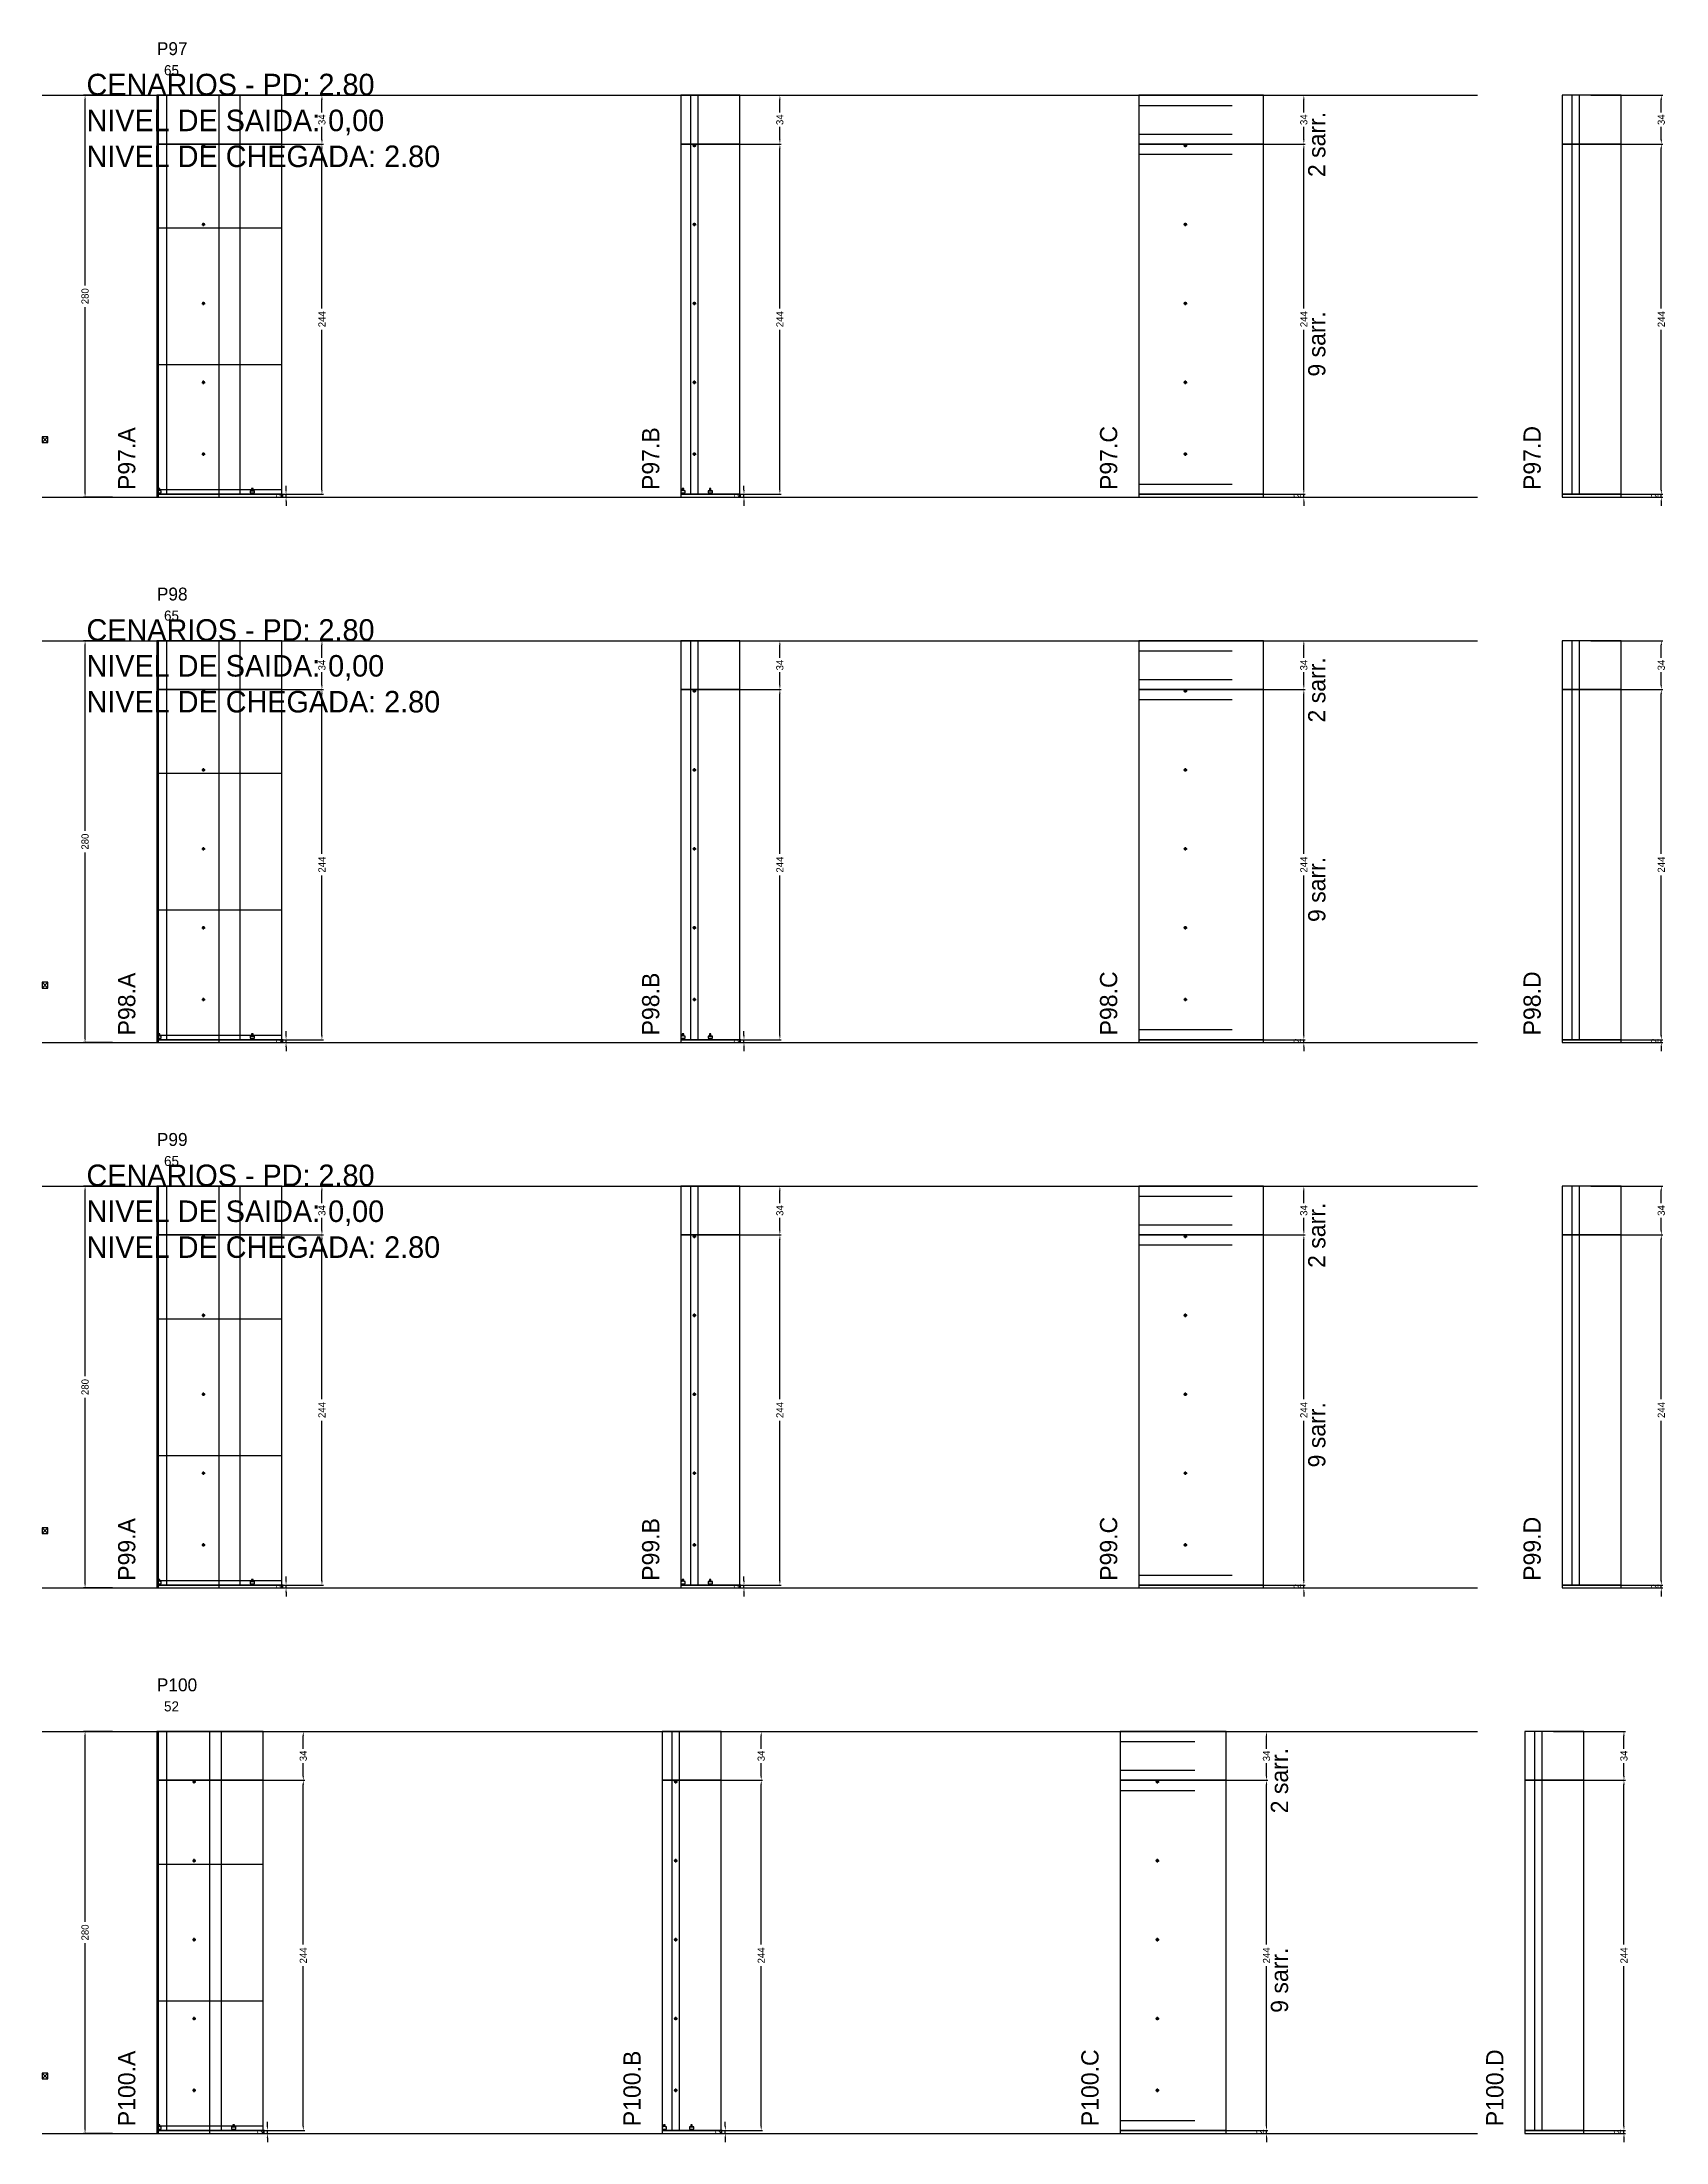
# Model space of a CAD drawing. Header units: centimetres. Extents: x -10500 to 4105, y -36866 to 295.
# Drawn here: x -7000 to -5869, y -36866 to -35403 of the extents above; entities that cross this region are included whole.
import ezdxf

# ---------------------------------------------------------------- set-up
doc = ezdxf.new("R2010")
doc.units = ezdxf.units.CM
doc.linetypes.add('DASHED', pattern=[2, -2])
for name, color, linetype in [('CHAPA', 140, 'Continuous'), ('COTA', 241, 'Continuous'), ('COTAS FURACAO', 16, 'Continuous'), ('Madeira', 30, 'Continuous'), ('NOMENCLATURA', 7, 'Continuous'), ('Nível', 160, 'Continuous'), ('Painéis', 200, 'Continuous'), ('Perfil Metálico', 150, 'Continuous'), ('SARR_2.2x7', 40, 'Continuous'), ('SARRAFO DE PRESSAO', 200, 'Continuous'), ('texto', 7, 'Continuous'), ('TEXTO_GERAL', 7, 'Continuous')]:
    doc.layers.add(name, color=color, linetype=linetype)
doc.dimstyles.new('PAINEL-NOVA', dxfattribs={"dimtxt": 5, "dimasz": 3, "dimexe": 1, "dimexo": 1, "dimgap": 1, "dimtad": 1, "dimcen": 2.5, "dimazin": 3, "dimtfac": 1, "dimtmove": 0, "dimatfit": 3})

msp = doc.modelspace()

# ---------------------------------------------------------------- texts
at = {"layer": 'NOMENCLATURA'}
for s, p in [('CENARIOS - PD: 2.80', (-6969, -35440)), ('NIVEL DE SAIDA: 0,00', (-6969, -35465)), ('NIVEL DE CHEGADA: 2.80', (-6969, -35490)), ('CENARIOS - PD: 2.80', (-6969, -35820)), ('NIVEL DE SAIDA: 0,00', (-6969, -35845)), ('NIVEL DE CHEGADA: 2.80', (-6969, -35870)), ('CENARIOS - PD: 2.80', (-6969, -36200)), ('NIVEL DE SAIDA: 0,00', (-6969, -36225)), ('NIVEL DE CHEGADA: 2.80', (-6969, -36250))]:
    msp.add_text(s, height=15, dxfattribs=at).set_placement(p)
for s, p in [('2 sarr.', (-6106, -35497)), ('9 sarr.', (-6106, -35636)), ('P97.C', (-6251, -35715)), ('P97.D', (-5956, -35715)), ('P97.A', (-6935, -35715)), ('P97.B', (-6570, -35715)), ('2 sarr.', (-6106, -35877)), ('9 sarr.', (-6106, -36016)), ('P98.A', (-6935, -36095)), ('P98.C', (-6251, -36095)), ('P98.D', (-5956, -36095)), ('P98.B', (-6570, -36095)), ('2 sarr.', (-6106, -36257)), ('9 sarr.', (-6106, -36396)), ('P99.A', (-6935, -36475)), ('P99.C', (-6251, -36475)), ('P99.D', (-5956, -36475)), ('P99.B', (-6570, -36475)), ('2 sarr.', (-6132, -36637)), ('9 sarr.', (-6132, -36776)), ('P100.A', (-6935, -36855)), ('P100.B', (-6583, -36855)), ('P100.C', (-6264, -36855)), ('P100.D', (-5982, -36855))]:
    msp.add_text(s, height=12, rotation=90, dxfattribs=at).set_placement(p)
at = {"layer": 'texto'}
for s, p in [('65', (-6915, -35426)), ('65', (-6915, -35806)), ('65', (-6915, -36186)), ('52', (-6915, -36566))]:
    msp.add_text(s, height=7, dxfattribs=at).set_placement(p)
at = {"layer": 'TEXTO_GERAL'}
for s, p in [('P97', (-6920, -35412)), ('P98', (-6920, -35792)), ('P99', (-6920, -36172)), ('P100', (-6920, -36552))]:
    msp.add_text(s, height=9, dxfattribs=at).set_placement(p)

# ---------------------------------------------------------------- blocks, each defined once
blk = doc.blocks.new('_CLOSEDFILLED')
at = {"color": 0, "linetype": 'BYBLOCK'}
blk.add_solid([(-1, 0.16), (0, 0), (-1, -0.16)], dxfattribs=at)
blk = doc.blocks.new('*D2497')
for p, q in [((-6951, -36580), (-6971, -36580)), ((-6970, -36712.5), (-6970, -36583)), ((-6970, -36857), (-6970, -36727.5)), ((-6951, -36860), (-6971, -36860))]:
    blk.add_line(p, q)
at = {"layer": 'Defpoints'}
for p in [(-6950, -36580), (-6970, -36860), (-6950, -36860)]:
    blk.add_point(p, dxfattribs=at)
at = {"layer": 'COTA', "xscale": 3, "yscale": 3}
for p, rotation in [((-6970, -36580), 90), ((-6970, -36860), 270)]:
    blk.add_blockref('_CLOSEDFILLED', p, dxfattribs=dict(at, rotation=rotation))
at = {"layer": 'COTA', "insert": (-6970, -36720), "char_height": 5, "attachment_point": 5, "rotation": 90}
blk.add_mtext('280', dxfattribs=at)
blk = doc.blocks.new('MULDURA')
at = {"layer": 'Paineis'}
for p, q in [((0, 0), (4, 4)), ((4, 0), (0, 4))]:
    blk.add_line(p, q, dxfattribs=at)
blk.add_lwpolyline([(0, 0), (4, 0), (4, 4), (0, 4)], close=True, dxfattribs=at)
blk = doc.blocks.new('*D2499')
for p, q in [((-6867, -36614), (-6817, -36614)), ((-6818, -36728.5), (-6818, -36617)), ((-6818, -36855), (-6818, -36743.5)), ((-6867, -36858), (-6817, -36858))]:
    blk.add_line(p, q)
at = {"layer": 'Defpoints'}
for p in [(-6868, -36614), (-6868, -36858), (-6818, -36858)]:
    blk.add_point(p, dxfattribs=at)
at = {"layer": 'COTA', "xscale": 3, "yscale": 3}
for p, rotation in [((-6818, -36614), 90), ((-6818, -36858), 270)]:
    blk.add_blockref('_CLOSEDFILLED', p, dxfattribs=dict(at, rotation=rotation))
at = {"layer": 'COTA', "insert": (-6818, -36736), "char_height": 5, "attachment_point": 5, "rotation": 90}
blk.add_mtext('244', dxfattribs=at)
blk = doc.blocks.new('*D2500')
for p, q in [((-6867, -36580), (-6817, -36580)), ((-6818, -36592), (-6818, -36583)), ((-6818, -36611), (-6818, -36602)), ((-6867, -36614), (-6817, -36614))]:
    blk.add_line(p, q)
at = {"layer": 'Defpoints'}
for p in [(-6868, -36580), (-6868, -36614), (-6818, -36614)]:
    blk.add_point(p, dxfattribs=at)
at = {"layer": 'COTA', "xscale": 3, "yscale": 3}
for p, rotation in [((-6818, -36580), 90), ((-6818, -36614), 270)]:
    blk.add_blockref('_CLOSEDFILLED', p, dxfattribs=dict(at, rotation=rotation))
at = {"layer": 'COTA', "insert": (-6818, -36597), "char_height": 5, "attachment_point": 5, "rotation": 90}
blk.add_mtext('34', dxfattribs=at)
blk = doc.blocks.new('SLIPTEE')
at = {"layer": 'Paineis'}
blk.add_lwpolyline([(0, 0), (3, 0), (3, 1.5), (2, 1.5), (2, 3), (1, 3), (1, 1.5), (0, 1.5)], close=True, dxfattribs=at)
blk = doc.blocks.new('SLIPTDD')
at = {"layer": 'Paineis'}
blk.add_line((0, 1.5), (3, 1.5), dxfattribs=at)
blk.add_lwpolyline([(0, 0), (3, 0), (3, 1.5), (2, 1.5), (2, 3), (1, 3), (1, 1.5), (0, 1.5)], close=True, dxfattribs=at)
blk = doc.blocks.new('furacao')
at = {"layer": 'COTAS FURACAO'}
for p, q in [((-1.2, 0), (1.2, 0)), ((0, -1.2), (0, 1.2))]:
    blk.add_line(p, q, dxfattribs=at)
blk.add_circle((0, 0), 0.8, dxfattribs=at)
blk = doc.blocks.new('*D2502')
for p, q in [((-6548, -36614), (-6498, -36614)), ((-6499, -36728.5), (-6499, -36617)), ((-6499, -36855), (-6499, -36743.5)), ((-6548, -36858), (-6498, -36858))]:
    blk.add_line(p, q)
at = {"layer": 'Defpoints'}
for p in [(-6549, -36614), (-6549, -36858), (-6499, -36858)]:
    blk.add_point(p, dxfattribs=at)
at = {"layer": 'COTA', "xscale": 3, "yscale": 3}
for p, rotation in [((-6499, -36614), 90), ((-6499, -36858), 270)]:
    blk.add_blockref('_CLOSEDFILLED', p, dxfattribs=dict(at, rotation=rotation))
at = {"layer": 'COTA', "insert": (-6499, -36736), "char_height": 5, "attachment_point": 5, "rotation": 90}
blk.add_mtext('244', dxfattribs=at)
blk = doc.blocks.new('*D2503')
for p, q in [((-6548, -36580), (-6498, -36580)), ((-6499, -36592), (-6499, -36583)), ((-6499, -36611), (-6499, -36602)), ((-6548, -36614), (-6498, -36614))]:
    blk.add_line(p, q)
at = {"layer": 'Defpoints'}
for p in [(-6549, -36580), (-6549, -36614), (-6499, -36614)]:
    blk.add_point(p, dxfattribs=at)
at = {"layer": 'COTA', "xscale": 3, "yscale": 3}
for p, rotation in [((-6499, -36580), 90), ((-6499, -36614), 270)]:
    blk.add_blockref('_CLOSEDFILLED', p, dxfattribs=dict(at, rotation=rotation))
at = {"layer": 'COTA', "insert": (-6499, -36597), "char_height": 5, "attachment_point": 5, "rotation": 90}
blk.add_mtext('34', dxfattribs=at)
blk = doc.blocks.new('*D2505')
for p, q in [((-6196, -36614), (-6146, -36614)), ((-6147, -36728.5), (-6147, -36617)), ((-6147, -36855), (-6147, -36743.5)), ((-6196, -36858), (-6146, -36858))]:
    blk.add_line(p, q)
at = {"layer": 'Defpoints'}
for p in [(-6197, -36614), (-6197, -36858), (-6147, -36858)]:
    blk.add_point(p, dxfattribs=at)
at = {"layer": 'COTA', "xscale": 3, "yscale": 3}
for p, rotation in [((-6147, -36614), 90), ((-6147, -36858), 270)]:
    blk.add_blockref('_CLOSEDFILLED', p, dxfattribs=dict(at, rotation=rotation))
at = {"layer": 'COTA', "insert": (-6147, -36736), "char_height": 5, "attachment_point": 5, "rotation": 90}
blk.add_mtext('244', dxfattribs=at)
blk = doc.blocks.new('*D2506')
for p, q in [((-6196, -36580), (-6146, -36580)), ((-6147, -36592), (-6147, -36583)), ((-6147, -36611), (-6147, -36602)), ((-6196, -36614), (-6146, -36614))]:
    blk.add_line(p, q)
at = {"layer": 'Defpoints'}
for p in [(-6197, -36580), (-6197, -36614), (-6147, -36614)]:
    blk.add_point(p, dxfattribs=at)
at = {"layer": 'COTA', "xscale": 3, "yscale": 3}
for p, rotation in [((-6147, -36580), 90), ((-6147, -36614), 270)]:
    blk.add_blockref('_CLOSEDFILLED', p, dxfattribs=dict(at, rotation=rotation))
at = {"layer": 'COTA', "insert": (-6147, -36597), "char_height": 5, "attachment_point": 5, "rotation": 90}
blk.add_mtext('34', dxfattribs=at)
blk = doc.blocks.new('*D2508')
for p, q in [((-5947, -36614), (-5897, -36614)), ((-5898, -36728.5), (-5898, -36617)), ((-5898, -36855), (-5898, -36743.5)), ((-5947, -36858), (-5897, -36858))]:
    blk.add_line(p, q)
at = {"layer": 'Defpoints'}
for p in [(-5948, -36614), (-5948, -36858), (-5898, -36858)]:
    blk.add_point(p, dxfattribs=at)
at = {"layer": 'COTA', "xscale": 3, "yscale": 3}
for p, rotation in [((-5898, -36614), 90), ((-5898, -36858), 270)]:
    blk.add_blockref('_CLOSEDFILLED', p, dxfattribs=dict(at, rotation=rotation))
at = {"layer": 'COTA', "insert": (-5898, -36736), "char_height": 5, "attachment_point": 5, "rotation": 90}
blk.add_mtext('244', dxfattribs=at)
blk = doc.blocks.new('*D2509')
for p, q in [((-5947, -36580), (-5897, -36580)), ((-5898, -36592), (-5898, -36583)), ((-5898, -36611), (-5898, -36602)), ((-5947, -36614), (-5897, -36614))]:
    blk.add_line(p, q)
at = {"layer": 'Defpoints'}
for p in [(-5948, -36580), (-5948, -36614), (-5898, -36614)]:
    blk.add_point(p, dxfattribs=at)
at = {"layer": 'COTA', "xscale": 3, "yscale": 3}
for p, rotation in [((-5898, -36580), 90), ((-5898, -36614), 270)]:
    blk.add_blockref('_CLOSEDFILLED', p, dxfattribs=dict(at, rotation=rotation))
at = {"layer": 'COTA', "insert": (-5898, -36597), "char_height": 5, "attachment_point": 5, "rotation": 90}
blk.add_mtext('34', dxfattribs=at)
blk = doc.blocks.new('*D2471')
for p, q in [((-6951, -36200), (-6971, -36200)), ((-6970, -36332.5), (-6970, -36203)), ((-6970, -36477), (-6970, -36347.5)), ((-6951, -36480), (-6971, -36480))]:
    blk.add_line(p, q)
at = {"layer": 'Defpoints'}
for p in [(-6950, -36200), (-6970, -36480), (-6950, -36480)]:
    blk.add_point(p, dxfattribs=at)
at = {"layer": 'COTA', "xscale": 3, "yscale": 3}
for p, rotation in [((-6970, -36200), 90), ((-6970, -36480), 270)]:
    blk.add_blockref('_CLOSEDFILLED', p, dxfattribs=dict(at, rotation=rotation))
at = {"layer": 'COTA', "insert": (-6970, -36340), "char_height": 5, "attachment_point": 5, "rotation": 90}
blk.add_mtext('280', dxfattribs=at)
blk = doc.blocks.new('*D2473')
for p, q in [((-6854, -36234), (-6804, -36234)), ((-6805, -36348.5), (-6805, -36237)), ((-6805, -36475), (-6805, -36363.5)), ((-6854, -36478), (-6804, -36478))]:
    blk.add_line(p, q)
at = {"layer": 'Defpoints'}
for p in [(-6855, -36234), (-6855, -36478), (-6805, -36478)]:
    blk.add_point(p, dxfattribs=at)
at = {"layer": 'COTA', "xscale": 3, "yscale": 3}
for p, rotation in [((-6805, -36234), 90), ((-6805, -36478), 270)]:
    blk.add_blockref('_CLOSEDFILLED', p, dxfattribs=dict(at, rotation=rotation))
at = {"layer": 'COTA', "insert": (-6805, -36356), "char_height": 5, "attachment_point": 5, "rotation": 90}
blk.add_mtext('244', dxfattribs=at)
blk = doc.blocks.new('*D2474')
for p, q in [((-6854, -36200), (-6804, -36200)), ((-6805, -36212), (-6805, -36203)), ((-6805, -36231), (-6805, -36222)), ((-6854, -36234), (-6804, -36234))]:
    blk.add_line(p, q)
at = {"layer": 'Defpoints'}
for p in [(-6855, -36200), (-6855, -36234), (-6805, -36234)]:
    blk.add_point(p, dxfattribs=at)
at = {"layer": 'COTA', "xscale": 3, "yscale": 3}
for p, rotation in [((-6805, -36200), 90), ((-6805, -36234), 270)]:
    blk.add_blockref('_CLOSEDFILLED', p, dxfattribs=dict(at, rotation=rotation))
at = {"layer": 'COTA', "insert": (-6805, -36217), "char_height": 5, "attachment_point": 5, "rotation": 90}
blk.add_mtext('34', dxfattribs=at)
blk = doc.blocks.new('*D2476')
for p, q in [((-6535, -36234), (-6485, -36234)), ((-6486, -36348.5), (-6486, -36237)), ((-6486, -36475), (-6486, -36363.5)), ((-6535, -36478), (-6485, -36478))]:
    blk.add_line(p, q)
at = {"layer": 'Defpoints'}
for p in [(-6536, -36234), (-6536, -36478), (-6486, -36478)]:
    blk.add_point(p, dxfattribs=at)
at = {"layer": 'COTA', "xscale": 3, "yscale": 3}
for p, rotation in [((-6486, -36234), 90), ((-6486, -36478), 270)]:
    blk.add_blockref('_CLOSEDFILLED', p, dxfattribs=dict(at, rotation=rotation))
at = {"layer": 'COTA', "insert": (-6486, -36356), "char_height": 5, "attachment_point": 5, "rotation": 90}
blk.add_mtext('244', dxfattribs=at)
blk = doc.blocks.new('*D2477')
for p, q in [((-6535, -36200), (-6485, -36200)), ((-6486, -36212), (-6486, -36203)), ((-6486, -36231), (-6486, -36222)), ((-6535, -36234), (-6485, -36234))]:
    blk.add_line(p, q)
at = {"layer": 'Defpoints'}
for p in [(-6536, -36200), (-6536, -36234), (-6486, -36234)]:
    blk.add_point(p, dxfattribs=at)
at = {"layer": 'COTA', "xscale": 3, "yscale": 3}
for p, rotation in [((-6486, -36200), 90), ((-6486, -36234), 270)]:
    blk.add_blockref('_CLOSEDFILLED', p, dxfattribs=dict(at, rotation=rotation))
at = {"layer": 'COTA', "insert": (-6486, -36217), "char_height": 5, "attachment_point": 5, "rotation": 90}
blk.add_mtext('34', dxfattribs=at)
blk = doc.blocks.new('*D2479')
for p, q in [((-6170, -36234), (-6120, -36234)), ((-6121, -36348.5), (-6121, -36237)), ((-6121, -36475), (-6121, -36363.5)), ((-6170, -36478), (-6120, -36478))]:
    blk.add_line(p, q)
at = {"layer": 'Defpoints'}
for p in [(-6171, -36234), (-6171, -36478), (-6121, -36478)]:
    blk.add_point(p, dxfattribs=at)
at = {"layer": 'COTA', "xscale": 3, "yscale": 3}
for p, rotation in [((-6121, -36234), 90), ((-6121, -36478), 270)]:
    blk.add_blockref('_CLOSEDFILLED', p, dxfattribs=dict(at, rotation=rotation))
at = {"layer": 'COTA', "insert": (-6121, -36356), "char_height": 5, "attachment_point": 5, "rotation": 90}
blk.add_mtext('244', dxfattribs=at)
blk = doc.blocks.new('*D2480')
for p, q in [((-6170, -36200), (-6120, -36200)), ((-6121, -36212), (-6121, -36203)), ((-6121, -36231), (-6121, -36222)), ((-6170, -36234), (-6120, -36234))]:
    blk.add_line(p, q)
at = {"layer": 'Defpoints'}
for p in [(-6171, -36200), (-6171, -36234), (-6121, -36234)]:
    blk.add_point(p, dxfattribs=at)
at = {"layer": 'COTA', "xscale": 3, "yscale": 3}
for p, rotation in [((-6121, -36200), 90), ((-6121, -36234), 270)]:
    blk.add_blockref('_CLOSEDFILLED', p, dxfattribs=dict(at, rotation=rotation))
at = {"layer": 'COTA', "insert": (-6121, -36217), "char_height": 5, "attachment_point": 5, "rotation": 90}
blk.add_mtext('34', dxfattribs=at)
blk = doc.blocks.new('*D2482')
for p, q in [((-5921, -36234), (-5871, -36234)), ((-5872, -36348.5), (-5872, -36237)), ((-5872, -36475), (-5872, -36363.5)), ((-5921, -36478), (-5871, -36478))]:
    blk.add_line(p, q)
at = {"layer": 'Defpoints'}
for p in [(-5922, -36234), (-5922, -36478), (-5872, -36478)]:
    blk.add_point(p, dxfattribs=at)
at = {"layer": 'COTA', "xscale": 3, "yscale": 3}
for p, rotation in [((-5872, -36234), 90), ((-5872, -36478), 270)]:
    blk.add_blockref('_CLOSEDFILLED', p, dxfattribs=dict(at, rotation=rotation))
at = {"layer": 'COTA', "insert": (-5872, -36356), "char_height": 5, "attachment_point": 5, "rotation": 90}
blk.add_mtext('244', dxfattribs=at)
blk = doc.blocks.new('*D2483')
for p, q in [((-5921, -36200), (-5871, -36200)), ((-5872, -36212), (-5872, -36203)), ((-5872, -36231), (-5872, -36222)), ((-5921, -36234), (-5871, -36234))]:
    blk.add_line(p, q)
at = {"layer": 'Defpoints'}
for p in [(-5922, -36200), (-5922, -36234), (-5872, -36234)]:
    blk.add_point(p, dxfattribs=at)
at = {"layer": 'COTA', "xscale": 3, "yscale": 3}
for p, rotation in [((-5872, -36200), 90), ((-5872, -36234), 270)]:
    blk.add_blockref('_CLOSEDFILLED', p, dxfattribs=dict(at, rotation=rotation))
at = {"layer": 'COTA', "insert": (-5872, -36217), "char_height": 5, "attachment_point": 5, "rotation": 90}
blk.add_mtext('34', dxfattribs=at)
blk = doc.blocks.new('*D2445')
for p, q in [((-6951, -35820), (-6971, -35820)), ((-6970, -35952.5), (-6970, -35823)), ((-6970, -36097), (-6970, -35967.5)), ((-6951, -36100), (-6971, -36100))]:
    blk.add_line(p, q)
at = {"layer": 'Defpoints'}
for p in [(-6950, -35820), (-6970, -36100), (-6950, -36100)]:
    blk.add_point(p, dxfattribs=at)
at = {"layer": 'COTA', "xscale": 3, "yscale": 3}
for p, rotation in [((-6970, -35820), 90), ((-6970, -36100), 270)]:
    blk.add_blockref('_CLOSEDFILLED', p, dxfattribs=dict(at, rotation=rotation))
at = {"layer": 'COTA', "insert": (-6970, -35960), "char_height": 5, "attachment_point": 5, "rotation": 90}
blk.add_mtext('280', dxfattribs=at)
blk = doc.blocks.new('*D2447')
for p, q in [((-6854, -35854), (-6804, -35854)), ((-6805, -35968.5), (-6805, -35857)), ((-6805, -36095), (-6805, -35983.5)), ((-6854, -36098), (-6804, -36098))]:
    blk.add_line(p, q)
at = {"layer": 'Defpoints'}
for p in [(-6855, -35854), (-6855, -36098), (-6805, -36098)]:
    blk.add_point(p, dxfattribs=at)
at = {"layer": 'COTA', "xscale": 3, "yscale": 3}
for p, rotation in [((-6805, -35854), 90), ((-6805, -36098), 270)]:
    blk.add_blockref('_CLOSEDFILLED', p, dxfattribs=dict(at, rotation=rotation))
at = {"layer": 'COTA', "insert": (-6805, -35976), "char_height": 5, "attachment_point": 5, "rotation": 90}
blk.add_mtext('244', dxfattribs=at)
blk = doc.blocks.new('*D2448')
for p, q in [((-6854, -35820), (-6804, -35820)), ((-6805, -35832), (-6805, -35823)), ((-6805, -35851), (-6805, -35842)), ((-6854, -35854), (-6804, -35854))]:
    blk.add_line(p, q)
at = {"layer": 'Defpoints'}
for p in [(-6855, -35820), (-6855, -35854), (-6805, -35854)]:
    blk.add_point(p, dxfattribs=at)
at = {"layer": 'COTA', "xscale": 3, "yscale": 3}
for p, rotation in [((-6805, -35820), 90), ((-6805, -35854), 270)]:
    blk.add_blockref('_CLOSEDFILLED', p, dxfattribs=dict(at, rotation=rotation))
at = {"layer": 'COTA', "insert": (-6805, -35837), "char_height": 5, "attachment_point": 5, "rotation": 90}
blk.add_mtext('34', dxfattribs=at)
blk = doc.blocks.new('*D2450')
for p, q in [((-6535, -35854), (-6485, -35854)), ((-6486, -35968.5), (-6486, -35857)), ((-6486, -36095), (-6486, -35983.5)), ((-6535, -36098), (-6485, -36098))]:
    blk.add_line(p, q)
at = {"layer": 'Defpoints'}
for p in [(-6536, -35854), (-6536, -36098), (-6486, -36098)]:
    blk.add_point(p, dxfattribs=at)
at = {"layer": 'COTA', "xscale": 3, "yscale": 3}
for p, rotation in [((-6486, -35854), 90), ((-6486, -36098), 270)]:
    blk.add_blockref('_CLOSEDFILLED', p, dxfattribs=dict(at, rotation=rotation))
at = {"layer": 'COTA', "insert": (-6486, -35976), "char_height": 5, "attachment_point": 5, "rotation": 90}
blk.add_mtext('244', dxfattribs=at)
blk = doc.blocks.new('*D2451')
for p, q in [((-6535, -35820), (-6485, -35820)), ((-6486, -35832), (-6486, -35823)), ((-6486, -35851), (-6486, -35842)), ((-6535, -35854), (-6485, -35854))]:
    blk.add_line(p, q)
at = {"layer": 'Defpoints'}
for p in [(-6536, -35820), (-6536, -35854), (-6486, -35854)]:
    blk.add_point(p, dxfattribs=at)
at = {"layer": 'COTA', "xscale": 3, "yscale": 3}
for p, rotation in [((-6486, -35820), 90), ((-6486, -35854), 270)]:
    blk.add_blockref('_CLOSEDFILLED', p, dxfattribs=dict(at, rotation=rotation))
at = {"layer": 'COTA', "insert": (-6486, -35837), "char_height": 5, "attachment_point": 5, "rotation": 90}
blk.add_mtext('34', dxfattribs=at)
blk = doc.blocks.new('*D2453')
for p, q in [((-6170, -35854), (-6120, -35854)), ((-6121, -35968.5), (-6121, -35857)), ((-6121, -36095), (-6121, -35983.5)), ((-6170, -36098), (-6120, -36098))]:
    blk.add_line(p, q)
at = {"layer": 'Defpoints'}
for p in [(-6171, -35854), (-6171, -36098), (-6121, -36098)]:
    blk.add_point(p, dxfattribs=at)
at = {"layer": 'COTA', "xscale": 3, "yscale": 3}
for p, rotation in [((-6121, -35854), 90), ((-6121, -36098), 270)]:
    blk.add_blockref('_CLOSEDFILLED', p, dxfattribs=dict(at, rotation=rotation))
at = {"layer": 'COTA', "insert": (-6121, -35976), "char_height": 5, "attachment_point": 5, "rotation": 90}
blk.add_mtext('244', dxfattribs=at)
blk = doc.blocks.new('*D2454')
for p, q in [((-6170, -35820), (-6120, -35820)), ((-6121, -35832), (-6121, -35823)), ((-6121, -35851), (-6121, -35842)), ((-6170, -35854), (-6120, -35854))]:
    blk.add_line(p, q)
at = {"layer": 'Defpoints'}
for p in [(-6171, -35820), (-6171, -35854), (-6121, -35854)]:
    blk.add_point(p, dxfattribs=at)
at = {"layer": 'COTA', "xscale": 3, "yscale": 3}
for p, rotation in [((-6121, -35820), 90), ((-6121, -35854), 270)]:
    blk.add_blockref('_CLOSEDFILLED', p, dxfattribs=dict(at, rotation=rotation))
at = {"layer": 'COTA', "insert": (-6121, -35837), "char_height": 5, "attachment_point": 5, "rotation": 90}
blk.add_mtext('34', dxfattribs=at)
blk = doc.blocks.new('*D2456')
for p, q in [((-5921, -35854), (-5871, -35854)), ((-5872, -35968.5), (-5872, -35857)), ((-5872, -36095), (-5872, -35983.5)), ((-5921, -36098), (-5871, -36098))]:
    blk.add_line(p, q)
at = {"layer": 'Defpoints'}
for p in [(-5922, -35854), (-5922, -36098), (-5872, -36098)]:
    blk.add_point(p, dxfattribs=at)
at = {"layer": 'COTA', "xscale": 3, "yscale": 3}
for p, rotation in [((-5872, -35854), 90), ((-5872, -36098), 270)]:
    blk.add_blockref('_CLOSEDFILLED', p, dxfattribs=dict(at, rotation=rotation))
at = {"layer": 'COTA', "insert": (-5872, -35976), "char_height": 5, "attachment_point": 5, "rotation": 90}
blk.add_mtext('244', dxfattribs=at)
blk = doc.blocks.new('*D2457')
for p, q in [((-5921, -35820), (-5871, -35820)), ((-5872, -35832), (-5872, -35823)), ((-5872, -35851), (-5872, -35842)), ((-5921, -35854), (-5871, -35854))]:
    blk.add_line(p, q)
at = {"layer": 'Defpoints'}
for p in [(-5922, -35820), (-5922, -35854), (-5872, -35854)]:
    blk.add_point(p, dxfattribs=at)
at = {"layer": 'COTA', "xscale": 3, "yscale": 3}
for p, rotation in [((-5872, -35820), 90), ((-5872, -35854), 270)]:
    blk.add_blockref('_CLOSEDFILLED', p, dxfattribs=dict(at, rotation=rotation))
at = {"layer": 'COTA', "insert": (-5872, -35837), "char_height": 5, "attachment_point": 5, "rotation": 90}
blk.add_mtext('34', dxfattribs=at)
blk = doc.blocks.new('*D2419')
for p, q in [((-6951, -35440), (-6971, -35440)), ((-6970, -35572.5), (-6970, -35443)), ((-6970, -35717), (-6970, -35587.5)), ((-6951, -35720), (-6971, -35720))]:
    blk.add_line(p, q)
at = {"layer": 'Defpoints'}
for p in [(-6950, -35440), (-6970, -35720), (-6950, -35720)]:
    blk.add_point(p, dxfattribs=at)
at = {"layer": 'COTA', "xscale": 3, "yscale": 3}
for p, rotation in [((-6970, -35440), 90), ((-6970, -35720), 270)]:
    blk.add_blockref('_CLOSEDFILLED', p, dxfattribs=dict(at, rotation=rotation))
at = {"layer": 'COTA', "insert": (-6970, -35580), "char_height": 5, "attachment_point": 5, "rotation": 90}
blk.add_mtext('280', dxfattribs=at)
blk = doc.blocks.new('*D2421')
for p, q in [((-6854, -35474), (-6804, -35474)), ((-6805, -35588.5), (-6805, -35477)), ((-6805, -35715), (-6805, -35603.5)), ((-6854, -35718), (-6804, -35718))]:
    blk.add_line(p, q)
at = {"layer": 'Defpoints'}
for p in [(-6855, -35474), (-6855, -35718), (-6805, -35718)]:
    blk.add_point(p, dxfattribs=at)
at = {"layer": 'COTA', "xscale": 3, "yscale": 3}
for p, rotation in [((-6805, -35474), 90), ((-6805, -35718), 270)]:
    blk.add_blockref('_CLOSEDFILLED', p, dxfattribs=dict(at, rotation=rotation))
at = {"layer": 'COTA', "insert": (-6805, -35596), "char_height": 5, "attachment_point": 5, "rotation": 90}
blk.add_mtext('244', dxfattribs=at)
blk = doc.blocks.new('*D2422')
for p, q in [((-6854, -35440), (-6804, -35440)), ((-6805, -35452), (-6805, -35443)), ((-6805, -35471), (-6805, -35462)), ((-6854, -35474), (-6804, -35474))]:
    blk.add_line(p, q)
at = {"layer": 'Defpoints'}
for p in [(-6855, -35440), (-6855, -35474), (-6805, -35474)]:
    blk.add_point(p, dxfattribs=at)
at = {"layer": 'COTA', "xscale": 3, "yscale": 3}
for p, rotation in [((-6805, -35440), 90), ((-6805, -35474), 270)]:
    blk.add_blockref('_CLOSEDFILLED', p, dxfattribs=dict(at, rotation=rotation))
at = {"layer": 'COTA', "insert": (-6805, -35457), "char_height": 5, "attachment_point": 5, "rotation": 90}
blk.add_mtext('34', dxfattribs=at)
blk = doc.blocks.new('*D2424')
for p, q in [((-6535, -35474), (-6485, -35474)), ((-6486, -35588.5), (-6486, -35477)), ((-6486, -35715), (-6486, -35603.5)), ((-6535, -35718), (-6485, -35718))]:
    blk.add_line(p, q)
at = {"layer": 'Defpoints'}
for p in [(-6536, -35474), (-6536, -35718), (-6486, -35718)]:
    blk.add_point(p, dxfattribs=at)
at = {"layer": 'COTA', "xscale": 3, "yscale": 3}
for p, rotation in [((-6486, -35474), 90), ((-6486, -35718), 270)]:
    blk.add_blockref('_CLOSEDFILLED', p, dxfattribs=dict(at, rotation=rotation))
at = {"layer": 'COTA', "insert": (-6486, -35596), "char_height": 5, "attachment_point": 5, "rotation": 90}
blk.add_mtext('244', dxfattribs=at)
blk = doc.blocks.new('*D2425')
for p, q in [((-6535, -35440), (-6485, -35440)), ((-6486, -35452), (-6486, -35443)), ((-6486, -35471), (-6486, -35462)), ((-6535, -35474), (-6485, -35474))]:
    blk.add_line(p, q)
at = {"layer": 'Defpoints'}
for p in [(-6536, -35440), (-6536, -35474), (-6486, -35474)]:
    blk.add_point(p, dxfattribs=at)
at = {"layer": 'COTA', "xscale": 3, "yscale": 3}
for p, rotation in [((-6486, -35440), 90), ((-6486, -35474), 270)]:
    blk.add_blockref('_CLOSEDFILLED', p, dxfattribs=dict(at, rotation=rotation))
at = {"layer": 'COTA', "insert": (-6486, -35457), "char_height": 5, "attachment_point": 5, "rotation": 90}
blk.add_mtext('34', dxfattribs=at)
blk = doc.blocks.new('*D2427')
for p, q in [((-6170, -35474), (-6120, -35474)), ((-6121, -35588.5), (-6121, -35477)), ((-6121, -35715), (-6121, -35603.5)), ((-6170, -35718), (-6120, -35718))]:
    blk.add_line(p, q)
at = {"layer": 'Defpoints'}
for p in [(-6171, -35474), (-6171, -35718), (-6121, -35718)]:
    blk.add_point(p, dxfattribs=at)
at = {"layer": 'COTA', "xscale": 3, "yscale": 3}
for p, rotation in [((-6121, -35474), 90), ((-6121, -35718), 270)]:
    blk.add_blockref('_CLOSEDFILLED', p, dxfattribs=dict(at, rotation=rotation))
at = {"layer": 'COTA', "insert": (-6121, -35596), "char_height": 5, "attachment_point": 5, "rotation": 90}
blk.add_mtext('244', dxfattribs=at)
blk = doc.blocks.new('*D2428')
for p, q in [((-6170, -35440), (-6120, -35440)), ((-6121, -35452), (-6121, -35443)), ((-6121, -35471), (-6121, -35462)), ((-6170, -35474), (-6120, -35474))]:
    blk.add_line(p, q)
at = {"layer": 'Defpoints'}
for p in [(-6171, -35440), (-6171, -35474), (-6121, -35474)]:
    blk.add_point(p, dxfattribs=at)
at = {"layer": 'COTA', "xscale": 3, "yscale": 3}
for p, rotation in [((-6121, -35440), 90), ((-6121, -35474), 270)]:
    blk.add_blockref('_CLOSEDFILLED', p, dxfattribs=dict(at, rotation=rotation))
at = {"layer": 'COTA', "insert": (-6121, -35457), "char_height": 5, "attachment_point": 5, "rotation": 90}
blk.add_mtext('34', dxfattribs=at)
blk = doc.blocks.new('*D2430')
for p, q in [((-5921, -35474), (-5871, -35474)), ((-5872, -35588.5), (-5872, -35477)), ((-5872, -35715), (-5872, -35603.5)), ((-5921, -35718), (-5871, -35718))]:
    blk.add_line(p, q)
at = {"layer": 'Defpoints'}
for p in [(-5922, -35474), (-5922, -35718), (-5872, -35718)]:
    blk.add_point(p, dxfattribs=at)
at = {"layer": 'COTA', "xscale": 3, "yscale": 3}
for p, rotation in [((-5872, -35474), 90), ((-5872, -35718), 270)]:
    blk.add_blockref('_CLOSEDFILLED', p, dxfattribs=dict(at, rotation=rotation))
at = {"layer": 'COTA', "insert": (-5872, -35596), "char_height": 5, "attachment_point": 5, "rotation": 90}
blk.add_mtext('244', dxfattribs=at)
blk = doc.blocks.new('*D2431')
for p, q in [((-5921, -35440), (-5871, -35440)), ((-5872, -35452), (-5872, -35443)), ((-5872, -35471), (-5872, -35462)), ((-5921, -35474), (-5871, -35474))]:
    blk.add_line(p, q)
at = {"layer": 'Defpoints'}
for p in [(-5922, -35440), (-5922, -35474), (-5872, -35474)]:
    blk.add_point(p, dxfattribs=at)
at = {"layer": 'COTA', "xscale": 3, "yscale": 3}
for p, rotation in [((-5872, -35440), 90), ((-5872, -35474), 270)]:
    blk.add_blockref('_CLOSEDFILLED', p, dxfattribs=dict(at, rotation=rotation))
at = {"layer": 'COTA', "insert": (-5872, -35457), "char_height": 5, "attachment_point": 5, "rotation": 90}
blk.add_mtext('34', dxfattribs=at)

# ---------------------------------------------------------------- dimensions: what is measured, and where the dimension line sits
at = {"layer": 'COTA'}
for base, p1, p2, picture, middle in [((-6970, -35720), (-6950, -35720), (-6950, -35440), '*D2419', (-6970, -35580)), ((-6805, -35474), (-6855, -35474), (-6855, -35440), '*D2422', (-6805, -35457)), ((-6486, -35474), (-6536, -35474), (-6536, -35440), '*D2425', (-6486, -35457)), ((-6121, -35474), (-6171, -35474), (-6171, -35440), '*D2428', (-6121, -35457)), ((-5872, -35474), (-5922, -35474), (-5922, -35440), '*D2431', (-5872, -35457)), ((-6805, -35718), (-6855, -35718), (-6855, -35474), '*D2421', (-6805, -35596)), ((-6486, -35718), (-6536, -35718), (-6536, -35474), '*D2424', (-6486, -35596)), ((-6121, -35718), (-6171, -35718), (-6171, -35474), '*D2427', (-6121, -35596)), ((-5872, -35718), (-5922, -35718), (-5922, -35474), '*D2430', (-5872, -35596)), ((-6970, -36100), (-6950, -36100), (-6950, -35820), '*D2445', (-6970, -35960)), ((-6805, -35854), (-6855, -35854), (-6855, -35820), '*D2448', (-6805, -35837)), ((-6486, -35854), (-6536, -35854), (-6536, -35820), '*D2451', (-6486, -35837)), ((-6121, -35854), (-6171, -35854), (-6171, -35820), '*D2454', (-6121, -35837)), ((-5872, -35854), (-5922, -35854), (-5922, -35820), '*D2457', (-5872, -35837)), ((-6805, -36098), (-6855, -36098), (-6855, -35854), '*D2447', (-6805, -35976)), ((-6486, -36098), (-6536, -36098), (-6536, -35854), '*D2450', (-6486, -35976)), ((-6121, -36098), (-6171, -36098), (-6171, -35854), '*D2453', (-6121, -35976)), ((-5872, -36098), (-5922, -36098), (-5922, -35854), '*D2456', (-5872, -35976)), ((-6970, -36480), (-6950, -36480), (-6950, -36200), '*D2471', (-6970, -36340)), ((-6805, -36234), (-6855, -36234), (-6855, -36200), '*D2474', (-6805, -36217)), ((-6486, -36234), (-6536, -36234), (-6536, -36200), '*D2477', (-6486, -36217)), ((-6121, -36234), (-6171, -36234), (-6171, -36200), '*D2480', (-6121, -36217)), ((-5872, -36234), (-5922, -36234), (-5922, -36200), '*D2483', (-5872, -36217)), ((-6805, -36478), (-6855, -36478), (-6855, -36234), '*D2473', (-6805, -36356)), ((-6486, -36478), (-6536, -36478), (-6536, -36234), '*D2476', (-6486, -36356)), ((-6121, -36478), (-6171, -36478), (-6171, -36234), '*D2479', (-6121, -36356)), ((-5872, -36478), (-5922, -36478), (-5922, -36234), '*D2482', (-5872, -36356)), ((-6970, -36860), (-6950, -36860), (-6950, -36580), '*D2497', (-6970, -36720)), ((-6818, -36614), (-6868, -36614), (-6868, -36580), '*D2500', (-6818, -36597)), ((-6499, -36614), (-6549, -36614), (-6549, -36580), '*D2503', (-6499, -36597)), ((-6147, -36614), (-6197, -36614), (-6197, -36580), '*D2506', (-6147, -36597)), ((-5898, -36614), (-5948, -36614), (-5948, -36580), '*D2509', (-5898, -36597)), ((-6818, -36858), (-6868, -36858), (-6868, -36614), '*D2499', (-6818, -36736)), ((-6499, -36858), (-6549, -36858), (-6549, -36614), '*D2502', (-6499, -36736)), ((-6147, -36858), (-6197, -36858), (-6197, -36614), '*D2505', (-6147, -36736)), ((-5898, -36858), (-5948, -36858), (-5948, -36614), '*D2508', (-5898, -36736))]:
    dim = msp.add_linear_dim(base=base, p1=p1, p2=p2, angle=90, dimstyle='PAINEL-NOVA', dxfattribs=at)
    dim.commit()
    dim.dimension.update_dxf_attribs({"geometry": picture, "text_midpoint": middle})
for base, p1, p2 in [((-6830, -35720), (-6855, -35720), (-6855, -35718)), ((-6511, -35720), (-6536, -35720), (-6536, -35718)), ((-6121, -35720), (-6171, -35720), (-6171, -35718)), ((-5872, -35720), (-5922, -35720), (-5922, -35718)), ((-6830, -36100), (-6855, -36100), (-6855, -36098)), ((-6511, -36100), (-6536, -36100), (-6536, -36098)), ((-6121, -36100), (-6171, -36100), (-6171, -36098)), ((-5872, -36100), (-5922, -36100), (-5922, -36098)), ((-6830, -36480), (-6855, -36480), (-6855, -36478)), ((-6511, -36480), (-6536, -36480), (-6536, -36478)), ((-6121, -36480), (-6171, -36480), (-6171, -36478)), ((-5872, -36480), (-5922, -36480), (-5922, -36478)), ((-6843, -36860), (-6868, -36860), (-6868, -36858)), ((-6524, -36860), (-6549, -36860), (-6549, -36858)), ((-6147, -36860), (-6197, -36860), (-6197, -36858)), ((-5898, -36860), (-5948, -36860), (-5948, -36858))]:
    msp.add_linear_dim(base=base, p1=p1, p2=p2, angle=90, dimstyle='PAINEL-NOVA', dxfattribs=at).render()

# ---------------------------------------------------------------- linework, layer by layer
at = {"layer": 'CHAPA'}
for points in [[(-6920, -35720), (-6918.8, -35720), (-6918.8, -35440), (-6920, -35440)], [(-6920, -36100), (-6918.8, -36100), (-6918.8, -35820), (-6920, -35820)], [(-6920, -36480), (-6918.8, -36480), (-6918.8, -36200), (-6920, -36200)], [(-6920, -36860), (-6918.8, -36860), (-6918.8, -36580), (-6920, -36580)]]:
    msp.add_lwpolyline(points, close=True, dxfattribs=at)
at = {"layer": 'Madeira'}
for points in [[(-6920, -35532.4), (-6833, -35532.4)], [(-6920, -35627.6), (-6833, -35627.6)], [(-6920, -35912.4), (-6833, -35912.4)], [(-6920, -36007.6), (-6833, -36007.6)], [(-6920, -36292.4), (-6833, -36292.4)], [(-6920, -36387.6), (-6833, -36387.6)], [(-6920, -36672.4), (-6846, -36672.4)], [(-6920, -36767.6), (-6846, -36767.6)]]:
    msp.add_lwpolyline(points, dxfattribs=at)
at = {"layer": 'Nível', "linetype": 'DASHED'}
for points in [[(-7000, -35440), (-6000, -35440)], [(-7000, -35720), (-6000, -35720)], [(-7000, -35820), (-6000, -35820)], [(-7000, -36100), (-6000, -36100)], [(-7000, -36200), (-6000, -36200)], [(-7000, -36480), (-6000, -36480)], [(-7000, -36580), (-6000, -36580)], [(-7000, -36860), (-6000, -36860)]]:
    msp.add_lwpolyline(points, dxfattribs=at)
at = {"layer": 'Painéis'}
for points in [[(-6920, -35474), (-6833, -35474), (-6833, -35440), (-6920, -35440)], [(-6920, -35720), (-6833, -35720), (-6833, -35440), (-6920, -35440)], [(-6555, -35474), (-6514, -35474), (-6514, -35440), (-6555, -35440)], [(-6236, -35474), (-6149, -35474), (-6149, -35440), (-6236, -35440)], [(-5941, -35474), (-5900, -35474), (-5900, -35440), (-5941, -35440)], [(-6920, -35718), (-6833, -35718), (-6833, -35474), (-6920, -35474)], [(-6555, -35718), (-6514, -35718), (-6514, -35474), (-6555, -35474)], [(-6236, -35718), (-6149, -35718), (-6149, -35474), (-6236, -35474)], [(-5941, -35718), (-5900, -35718), (-5900, -35474), (-5941, -35474)], [(-6920, -35720), (-6833, -35720), (-6833, -35718), (-6920, -35718)], [(-6555, -35720), (-6514, -35720), (-6514, -35718), (-6555, -35718)], [(-6236, -35720), (-6149, -35720), (-6149, -35718), (-6236, -35718)], [(-5941, -35720), (-5900, -35720), (-5900, -35718), (-5941, -35718)], [(-6920, -35854), (-6833, -35854), (-6833, -35820), (-6920, -35820)], [(-6920, -36100), (-6833, -36100), (-6833, -35820), (-6920, -35820)], [(-6555, -35854), (-6514, -35854), (-6514, -35820), (-6555, -35820)], [(-6236, -35854), (-6149, -35854), (-6149, -35820), (-6236, -35820)], [(-5941, -35854), (-5900, -35854), (-5900, -35820), (-5941, -35820)], [(-6920, -36098), (-6833, -36098), (-6833, -35854), (-6920, -35854)], [(-6555, -36098), (-6514, -36098), (-6514, -35854), (-6555, -35854)], [(-6236, -36098), (-6149, -36098), (-6149, -35854), (-6236, -35854)], [(-5941, -36098), (-5900, -36098), (-5900, -35854), (-5941, -35854)], [(-6920, -36100), (-6833, -36100), (-6833, -36098), (-6920, -36098)], [(-6555, -36100), (-6514, -36100), (-6514, -36098), (-6555, -36098)], [(-6236, -36100), (-6149, -36100), (-6149, -36098), (-6236, -36098)], [(-5941, -36100), (-5900, -36100), (-5900, -36098), (-5941, -36098)], [(-6920, -36234), (-6833, -36234), (-6833, -36200), (-6920, -36200)], [(-6920, -36480), (-6833, -36480), (-6833, -36200), (-6920, -36200)], [(-6555, -36234), (-6514, -36234), (-6514, -36200), (-6555, -36200)], [(-6236, -36234), (-6149, -36234), (-6149, -36200), (-6236, -36200)], [(-5941, -36234), (-5900, -36234), (-5900, -36200), (-5941, -36200)], [(-6920, -36478), (-6833, -36478), (-6833, -36234), (-6920, -36234)], [(-6555, -36478), (-6514, -36478), (-6514, -36234), (-6555, -36234)], [(-6236, -36478), (-6149, -36478), (-6149, -36234), (-6236, -36234)], [(-5941, -36478), (-5900, -36478), (-5900, -36234), (-5941, -36234)], [(-6920, -36480), (-6833, -36480), (-6833, -36478), (-6920, -36478)], [(-6555, -36480), (-6514, -36480), (-6514, -36478), (-6555, -36478)], [(-6236, -36480), (-6149, -36480), (-6149, -36478), (-6236, -36478)], [(-5941, -36480), (-5900, -36480), (-5900, -36478), (-5941, -36478)], [(-6920, -36614), (-6846, -36614), (-6846, -36580), (-6920, -36580)], [(-6920, -36860), (-6846, -36860), (-6846, -36580), (-6920, -36580)], [(-6568, -36614), (-6527, -36614), (-6527, -36580), (-6568, -36580)], [(-6249, -36614), (-6175, -36614), (-6175, -36580), (-6249, -36580)], [(-5967, -36614), (-5926, -36614), (-5926, -36580), (-5967, -36580)], [(-6920, -36858), (-6846, -36858), (-6846, -36614), (-6920, -36614)], [(-6568, -36858), (-6527, -36858), (-6527, -36614), (-6568, -36614)], [(-6249, -36858), (-6175, -36858), (-6175, -36614), (-6249, -36614)], [(-5967, -36858), (-5926, -36858), (-5926, -36614), (-5967, -36614)], [(-6920, -36860), (-6846, -36860), (-6846, -36858), (-6920, -36858)], [(-6568, -36860), (-6527, -36860), (-6527, -36858), (-6568, -36858)], [(-6249, -36860), (-6175, -36860), (-6175, -36858), (-6249, -36858)], [(-5967, -36860), (-5926, -36860), (-5926, -36858), (-5967, -36858)]]:
    msp.add_lwpolyline(points, close=True, dxfattribs=at)
at = {"layer": 'Perfil Metálico'}
for p, q in [((-6876.5, -35720), (-6876.5, -35440)), ((-6876.5, -36100), (-6876.5, -35820)), ((-6876.5, -36480), (-6876.5, -36200)), ((-6883, -36860), (-6883, -36580))]:
    msp.add_line(p, q, dxfattribs=at)
at = {"layer": 'SARR_2.2x7'}
for points in [[(-6913, -35474), (-6913, -35440)], [(-6862, -35474), (-6862, -35440)], [(-6548, -35474), (-6548, -35440)], [(-6543, -35474), (-6543, -35440)], [(-6236, -35447), (-6171, -35447)], [(-5934, -35474), (-5934, -35440)], [(-5929, -35474), (-5929, -35440)], [(-6236, -35467), (-6171, -35467)], [(-6236, -35481), (-6171, -35481)], [(-6236, -35711), (-6171, -35711)], [(-6913, -35854), (-6913, -35820)], [(-6862, -35854), (-6862, -35820)], [(-6548, -35854), (-6548, -35820)], [(-6543, -35854), (-6543, -35820)], [(-6236, -35827), (-6171, -35827)], [(-5934, -35854), (-5934, -35820)], [(-5929, -35854), (-5929, -35820)], [(-6236, -35847), (-6171, -35847)], [(-6236, -35861), (-6171, -35861)], [(-6236, -36091), (-6171, -36091)], [(-6913, -36234), (-6913, -36200)], [(-6862, -36234), (-6862, -36200)], [(-6548, -36234), (-6548, -36200)], [(-6543, -36234), (-6543, -36200)], [(-6236, -36207), (-6171, -36207)], [(-5934, -36234), (-5934, -36200)], [(-5929, -36234), (-5929, -36200)], [(-6236, -36227), (-6171, -36227)], [(-6236, -36241), (-6171, -36241)], [(-6236, -36471), (-6171, -36471)], [(-6913, -36614), (-6913, -36580)], [(-6875, -36614), (-6875, -36580)], [(-6561, -36614), (-6561, -36580)], [(-6556, -36614), (-6556, -36580)], [(-6249, -36587), (-6197, -36587)], [(-5960, -36614), (-5960, -36580)], [(-5955, -36614), (-5955, -36580)], [(-6249, -36607), (-6197, -36607)], [(-6249, -36621), (-6197, -36621)], [(-6249, -36851), (-6197, -36851)]]:
    msp.add_lwpolyline(points, dxfattribs=at)
at = {"layer": 'SARR_2.2x7', "linetype": 'DASHED'}
for points in [[(-6913, -35718), (-6913, -35474)], [(-6862, -35718), (-6862, -35474)], [(-6548, -35718), (-6548, -35474)], [(-6543, -35718), (-6543, -35474)], [(-5934, -35718), (-5934, -35474)], [(-5929, -35718), (-5929, -35474)], [(-6913, -36098), (-6913, -35854)], [(-6862, -36098), (-6862, -35854)], [(-6548, -36098), (-6548, -35854)], [(-6543, -36098), (-6543, -35854)], [(-5934, -36098), (-5934, -35854)], [(-5929, -36098), (-5929, -35854)], [(-6913, -36478), (-6913, -36234)], [(-6862, -36478), (-6862, -36234)], [(-6548, -36478), (-6548, -36234)], [(-6543, -36478), (-6543, -36234)], [(-5934, -36478), (-5934, -36234)], [(-5929, -36478), (-5929, -36234)], [(-6913, -36858), (-6913, -36614)], [(-6875, -36858), (-6875, -36614)], [(-6561, -36858), (-6561, -36614)], [(-6556, -36858), (-6556, -36614)], [(-5960, -36858), (-5960, -36614)], [(-5955, -36858), (-5955, -36614)]]:
    msp.add_lwpolyline(points, dxfattribs=at)
at = {"layer": 'SARRAFO DE PRESSAO'}
for points in [[(-6920, -35720), (-6833, -35720), (-6833, -35715), (-6920, -35715)], [(-6920, -36100), (-6833, -36100), (-6833, -36095), (-6920, -36095)], [(-6920, -36480), (-6833, -36480), (-6833, -36475), (-6920, -36475)], [(-6920, -36860), (-6846, -36860), (-6846, -36855), (-6920, -36855)]]:
    msp.add_lwpolyline(points, close=True, dxfattribs=at)

# ---------------------------------------------------------------- block references
at = {"layer": 'COTA'}
for name, p in [('furacao', (-6887.5, -35475)), ('furacao', (-6545.5, -35475)), ('furacao', (-6203.5, -35475)), ('furacao', (-6887.5, -35530)), ('furacao', (-6545.5, -35530)), ('furacao', (-6203.5, -35530)), ('furacao', (-6887.5, -35585)), ('furacao', (-6545.5, -35585)), ('furacao', (-6203.5, -35585)), ('furacao', (-6887.5, -35640)), ('furacao', (-6545.5, -35640)), ('furacao', (-6203.5, -35640)), ('MULDURA', (-7000, -35682)), ('furacao', (-6887.5, -35690)), ('furacao', (-6545.5, -35690)), ('furacao', (-6203.5, -35690)), ('SLIPTEE', (-6920, -35717)), ('SLIPTDD', (-6855, -35717)), ('SLIPTEE', (-6555, -35717)), ('SLIPTDD', (-6536, -35717)), ('furacao', (-6887.5, -35855)), ('furacao', (-6545.5, -35855)), ('furacao', (-6203.5, -35855)), ('furacao', (-6887.5, -35910)), ('furacao', (-6545.5, -35910)), ('furacao', (-6203.5, -35910)), ('furacao', (-6887.5, -35965)), ('furacao', (-6545.5, -35965)), ('furacao', (-6203.5, -35965)), ('furacao', (-6887.5, -36020)), ('furacao', (-6545.5, -36020)), ('furacao', (-6203.5, -36020)), ('MULDURA', (-7000, -36062)), ('furacao', (-6887.5, -36070)), ('furacao', (-6545.5, -36070)), ('furacao', (-6203.5, -36070)), ('SLIPTEE', (-6920, -36097)), ('SLIPTDD', (-6855, -36097)), ('SLIPTEE', (-6555, -36097)), ('SLIPTDD', (-6536, -36097)), ('furacao', (-6887.5, -36235)), ('furacao', (-6545.5, -36235)), ('furacao', (-6203.5, -36235)), ('furacao', (-6887.5, -36290)), ('furacao', (-6545.5, -36290)), ('furacao', (-6203.5, -36290)), ('furacao', (-6887.5, -36345)), ('furacao', (-6545.5, -36345)), ('furacao', (-6203.5, -36345)), ('furacao', (-6887.5, -36400)), ('furacao', (-6545.5, -36400)), ('furacao', (-6203.5, -36400)), ('MULDURA', (-7000, -36442)), ('furacao', (-6887.5, -36450)), ('furacao', (-6545.5, -36450)), ('furacao', (-6203.5, -36450)), ('SLIPTEE', (-6920, -36477)), ('SLIPTDD', (-6855, -36477)), ('SLIPTEE', (-6555, -36477)), ('SLIPTDD', (-6536, -36477)), ('furacao', (-6894, -36615)), ('furacao', (-6558.5, -36615)), ('furacao', (-6223, -36615)), ('furacao', (-6894, -36670)), ('furacao', (-6558.5, -36670)), ('furacao', (-6223, -36670)), ('furacao', (-6894, -36725)), ('furacao', (-6558.5, -36725)), ('furacao', (-6223, -36725)), ('furacao', (-6894, -36780)), ('furacao', (-6558.5, -36780)), ('furacao', (-6223, -36780)), ('MULDURA', (-7000, -36822)), ('furacao', (-6894, -36830)), ('furacao', (-6558.5, -36830)), ('furacao', (-6223, -36830)), ('SLIPTEE', (-6920, -36857)), ('SLIPTDD', (-6868, -36857)), ('SLIPTEE', (-6568, -36857)), ('SLIPTDD', (-6549, -36857))]:
    msp.add_blockref(name, p, dxfattribs=at)

msp.set_redraw_order([(e.dxf.handle, doc.entitydb.next_handle()) for e in msp.query("TEXT MTEXT ATTDEF DIMENSION ARC_DIMENSION")])  # texts and dimensions are drawn at this point

doc.saveas('drawing.dxf')
